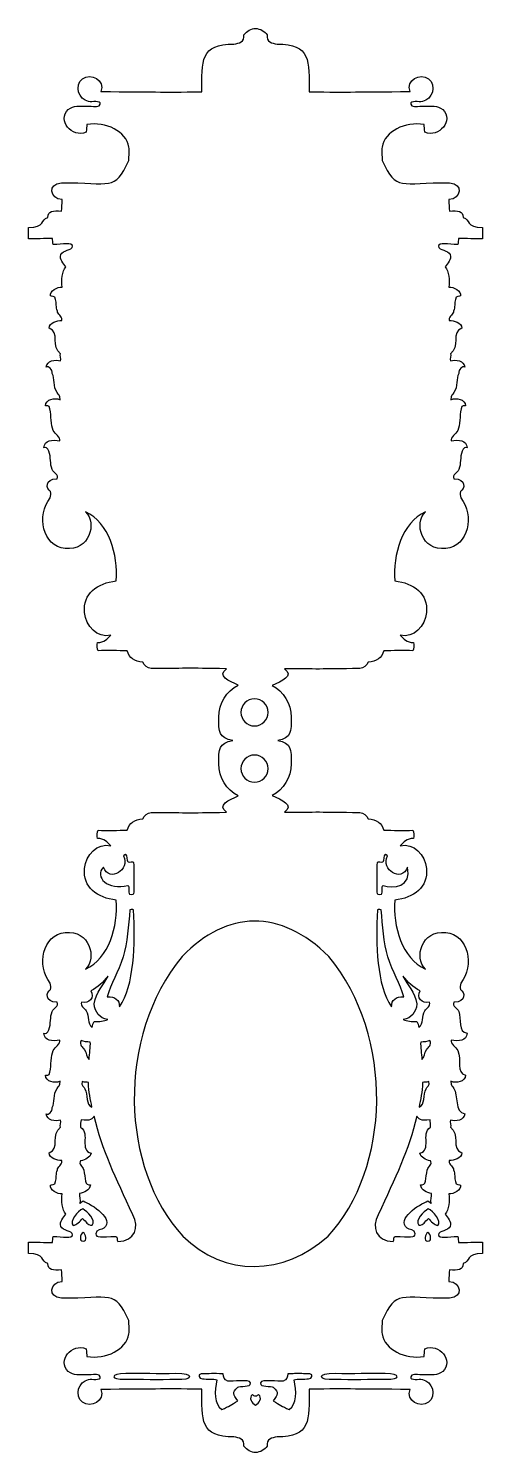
# Model space of a CAD drawing. Header units: centimetres. Extents: x -4.6 to 3.4, y -11.1 to 13.9.
import ezdxf

# ---------------------------------------------------------------- set-up
doc = ezdxf.new("R2010")
doc.units = ezdxf.units.CM
doc.header["$MEASUREMENT"] = 0
doc.layers.add('Layer 1', color=7, linetype='Continuous')

msp = doc.modelspace()

# ---------------------------------------------------------------- linework, layer by layer
at = {"layer": 'Layer 1', "color": 136}
for points, knots in [([(-0.58812, 13.89897), (-0.66215, 13.89893), (-0.73784, 13.8541), (-0.79201, 13.78769), (-0.79201, 13.78769), (-0.78029, 13.65775), (-0.87104, 13.63943), (-0.9679, 13.62472), (-0.9679, 13.62472), (-1.55352, 13.63265), (-1.53694, 13.31928), (-1.53075, 12.78404), (-1.53075, 12.78404), (-2.29565, 12.77882), (-2.34245, 12.78344), (-3.30401, 12.7905), (-3.30401, 12.7905), (-3.22574, 12.98672), (-3.48396, 13.12378), (-3.62564, 13.01449), (-3.62564, 13.01449), (-3.7817, 12.89406), (-3.68807, 12.64886), (-3.5237, 12.61461), (-3.5237, 12.61461), (-3.45664, 12.60064), (-3.30938, 12.64417), (-3.31407, 12.56723), (-3.31407, 12.56723), (-3.31768, 12.50798), (-3.43046, 12.53353), (-3.47632, 12.53349), (-3.47632, 12.53349), (-3.72553, 12.52865), (-3.76551, 12.56044), (-3.8762, 12.47247), (-3.8762, 12.47247), (-4.07694, 12.29244), (-3.8118, 11.9635), (-3.56175, 12.07761), (-3.56175, 12.07761), (-3.55803, 12.14279), (-3.55479, 12.17594), (-3.55098, 12.20827), (-3.55098, 12.20827), (-3.21513, 12.27246), (-2.85764, 12.08667), (-2.81224, 11.81485), (-2.81224, 11.81485), (-2.79993, 11.74106), (-2.81488, 11.66673), (-2.81224, 11.57794), (-2.81224, 11.57794), (-3.06658, 11.02105), (-3.12386, 11.20092), (-3.99824, 11.18452), (-3.99824, 11.18452), (-4.2374, 11.17324), (-4.20614, 10.90043), (-3.9846, 10.89304), (-3.9846, 10.89304), (-3.99062, 10.81348), (-3.98294, 10.7496), (-3.99824, 10.68987), (-3.99824, 10.68987), (-4.13843, 10.69548), (-4.24071, 10.69642), (-4.23587, 10.57428), (-4.23587, 10.57428), (-4.36742, 10.53738), (-4.27721, 10.4101), (-4.57473, 10.39767), (-4.57473, 10.39767), (-4.57557, 10.31331), (-4.57253, 10.26705), (-4.57473, 10.20168), (-4.57473, 10.20168), (-4.46473, 10.20044), (-4.28268, 10.20756), (-4.15116, 10.20671), (-4.15116, 10.20671), (-4.15108, 10.17559), (-4.15391, 10.14618), (-4.14111, 10.09974), (-4.14111, 10.09974), (-3.97375, 10.10555), (-3.80303, 10.13785), (-3.80153, 10.07246), (-3.80153, 10.07246), (-3.80613, 9.99387), (-3.97638, 10.00894), (-4.00542, 9.92313), (-4.00542, 9.92313), (-4.03485, 9.83608), (-3.96378, 9.76986), (-3.91712, 9.70632), (-3.91712, 9.70632), (-3.99114, 9.63552), (-3.99513, 9.47089), (-3.9846, 9.35382), (-3.9846, 9.35382), (-4.0688, 9.36239), (-4.20273, 9.28236), (-4.19064, 9.19947), (-4.19064, 9.19947), (-4.18006, 9.18841), (-4.09691, 9.20518), (-4.10018, 9.13701), (-4.10018, 9.13701), (-4.07365, 9.06965), (-4.10248, 9.00513), (-4.06644, 8.93097), (-4.06644, 8.93097), (-4.07292, 8.86813), (-3.98217, 8.86149), (-3.99106, 8.76728), (-3.99106, 8.76728), (-4.06711, 8.75841), (-4.21103, 8.74199), (-4.21218, 8.63016), (-4.21218, 8.63016), (-4.02179, 8.56861), (-4.18174, 8.29181), (-4.01188, 8.18146), (-4.01188, 8.18146), (-4.0295, 8.15387), (-4.00257, 8.09098), (-4.01116, 8.05439), (-4.01116, 8.05439), (-4.11083, 8.08204), (-4.25008, 8.06493), (-4.26315, 7.94742), (-4.26315, 7.94742), (-4.22797, 7.96827), (-4.15241, 7.9052), (-4.16049, 7.83399), (-4.16049, 7.83399), (-4.10579, 7.7518), (-4.14897, 7.60482), (-4.07362, 7.49872), (-4.07362, 7.49872), (-4.051, 7.45854), (-4.01624, 7.45498), (-4.02049, 7.3738), (-4.02049, 7.3738), (-4.12036, 7.4168), (-4.2725, 7.38291), (-4.27679, 7.26611), (-4.27679, 7.26611), (-4.26263, 7.2592), (-4.20401, 7.29197), (-4.20213, 7.21155), (-4.20213, 7.21155), (-4.1682, 7.08249), (-4.19107, 6.93412), (-4.14111, 6.83249), (-4.14111, 6.83249), (-4.1092, 6.76759), (-4.01385, 6.72209), (-4.02481, 6.65014), (-4.02481, 6.65014), (-4.15445, 6.67497), (-4.29879, 6.66692), (-4.30336, 6.52738), (-4.30336, 6.52738), (-4.28165, 6.53516), (-4.23408, 6.53681), (-4.21577, 6.46636), (-4.21577, 6.46636), (-4.17975, 6.36259), (-4.19941, 6.246), (-4.16121, 6.1476), (-4.16121, 6.1476), (-4.13585, 6.08236), (-4.03812, 6.05725), (-4.07291, 5.98463), (-4.07291, 5.98463), (-4.29896, 5.98594), (-4.26619, 5.79887), (-4.1885, 5.76136), (-4.1885, 5.76136), (-4.17543, 5.71493), (-4.18802, 5.70045), (-4.19496, 5.64577), (-4.19496, 5.64577), (-4.43908, 5.33949), (-4.33163, 4.80068), (-3.93077, 4.7577), (-3.93077, 4.7577), (-3.50559, 4.71212), (-3.36746, 5.19679), (-3.57181, 5.40167), (-3.57181, 5.40167), (-3.16409, 5.21512), (-2.99905, 4.64455), (-3.03624, 4.18839), (-3.03624, 4.18839), (-3.36571, 4.15203), (-3.62151, 3.96074), (-3.59191, 3.63272), (-3.59191, 3.63272), (-3.56579, 3.39416), (-3.37177, 3.178), (-3.13101, 3.23284), (-3.13101, 3.23284), (-3.18401, 3.16613), (-3.24699, 3.10888), (-3.36146, 3.10361), (-3.36146, 3.10361), (-3.36906, 3.06476), (-3.37696, 2.99002), (-3.35428, 2.96146), (-3.35428, 2.96146), (-3.1863, 2.97152), (-3.004, 2.9568), (-2.83953, 2.96146), (-2.83953, 2.96146), (-2.80946, 2.83331), (-2.71344, 2.77118), (-2.56816, 2.75829), (-2.56816, 2.75829), (-2.53361, 2.69672), (-2.49529, 2.65836), (-2.41883, 2.64988), (-2.41883, 2.64988), (-1.84421, 2.64785), (-1.79453, 2.65966), (-1.09714, 2.6427), (-1.09714, 2.6427), (-1.26871, 2.52092), (-1.05213, 2.42464), (-0.8911, 2.35625), (-0.8911, 2.35625), (-1.09472, 2.25001), (-1.23427, 2.03685), (-1.23427, 1.79125), (-1.23427, 1.79125), (-1.23427, 1.53557), (-1.2323, 1.4246), (-0.98443, 1.38275), (-0.98443, 1.38275), (-1.23232, 1.3409), (-1.23427, 1.22995), (-1.23427, 0.97425), (-1.23427, 0.97425), (-1.23427, 0.72864), (-1.09472, 0.51548), (-0.8911, 0.40925), (-0.8911, 0.40925), (-1.05213, 0.34086), (-1.26871, 0.24458), (-1.09714, 0.1228), (-1.09714, 0.1228), (-1.79453, 0.10584), (-1.84421, 0.11765), (-2.41883, 0.11562), (-2.41883, 0.11562), (-2.49529, 0.10714), (-2.53361, 0.06878), (-2.56816, 0.00721), (-2.56816, 0.00721), (-2.71344, -0.00568), (-2.80946, -0.06782), (-2.83953, -0.19596), (-2.83953, -0.19596), (-3.004, -0.1913), (-3.1863, -0.20602), (-3.35428, -0.19596), (-3.35428, -0.19596), (-3.37695, -0.22452), (-3.36906, -0.29926), (-3.36146, -0.33811), (-3.36146, -0.33811), (-3.24698, -0.34337), (-3.18401, -0.40062), (-3.13101, -0.46734), (-3.13101, -0.46734), (-3.37177, -0.4125), (-3.56579, -0.62867), (-3.59191, -0.86722), (-3.59191, -0.86722), (-3.62151, -1.19524), (-3.36571, -1.38653), (-3.03624, -1.42289), (-3.03624, -1.42289), (-2.99905, -1.87905), (-3.16408, -2.44963), (-3.57181, -2.63617), (-3.57181, -2.63617), (-3.36746, -2.43129), (-3.50559, -1.94662), (-3.93077, -1.9922), (-3.93077, -1.9922), (-4.33164, -2.03517), (-4.43908, -2.57398), (-4.19496, -2.88027), (-4.19496, -2.88027), (-4.18802, -2.93495), (-4.17543, -2.94943), (-4.1885, -2.99586), (-4.1885, -2.99586), (-4.2662, -3.03337), (-4.29896, -3.22044), (-4.07291, -3.21913), (-4.07291, -3.21913), (-4.03813, -3.29175), (-4.13585, -3.31685), (-4.16121, -3.3821), (-4.16121, -3.3821), (-4.19941, -3.4805), (-4.17975, -3.59709), (-4.21577, -3.70086), (-4.21577, -3.70086), (-4.23408, -3.77131), (-4.28165, -3.76966), (-4.30336, -3.76188), (-4.30336, -3.76188), (-4.29879, -3.90142), (-4.15445, -3.90948), (-4.02481, -3.88464), (-4.02481, -3.88464), (-4.01385, -3.95659), (-4.1092, -4.00209), (-4.14111, -4.06699), (-4.14111, -4.06699), (-4.19108, -4.16862), (-4.1682, -4.31699), (-4.20213, -4.44605), (-4.20213, -4.44605), (-4.20401, -4.52648), (-4.26263, -4.4937), (-4.27679, -4.50061), (-4.27679, -4.50061), (-4.2725, -4.6174), (-4.12036, -4.6513), (-4.02049, -4.6083), (-4.02049, -4.6083), (-4.01624, -4.68948), (-4.051, -4.69304), (-4.07362, -4.73322), (-4.07362, -4.73322), (-4.14896, -4.83932), (-4.10579, -4.9863), (-4.16049, -5.06849), (-4.16049, -5.06849), (-4.15241, -5.13971), (-4.22797, -5.20277), (-4.26315, -5.18192), (-4.26315, -5.18192), (-4.25008, -5.29943), (-4.11083, -5.31654), (-4.01116, -5.28889), (-4.01116, -5.28889), (-4.00257, -5.32549), (-4.0295, -5.38837), (-4.01188, -5.41596), (-4.01188, -5.41596), (-4.18174, -5.52631), (-4.02179, -5.80311), (-4.21218, -5.86466), (-4.21218, -5.86466), (-4.21103, -5.97649), (-4.06711, -5.99291), (-3.99106, -6.00178), (-3.99106, -6.00178), (-3.98218, -6.09599), (-4.07292, -6.10262), (-4.06644, -6.16547), (-4.06644, -6.16547), (-4.10249, -6.23963), (-4.07365, -6.30415), (-4.10018, -6.37151), (-4.10018, -6.37151), (-4.09691, -6.43968), (-4.18006, -6.42291), (-4.19064, -6.43397), (-4.19064, -6.43397), (-4.20272, -6.51686), (-4.06879, -6.59689), (-3.9846, -6.58832), (-3.9846, -6.58832), (-3.99512, -6.70539), (-3.99114, -6.87001), (-3.91712, -6.94082), (-3.91712, -6.94082), (-3.96378, -7.00436), (-4.03485, -7.07059), (-4.00542, -7.15763), (-4.00542, -7.15763), (-3.97638, -7.24344), (-3.80613, -7.22837), (-3.80153, -7.30696), (-3.80153, -7.30696), (-3.80302, -7.37235), (-3.97375, -7.34005), (-4.14111, -7.33424), (-4.14111, -7.33424), (-4.15391, -7.38068), (-4.15107, -7.41009), (-4.15116, -7.44121), (-4.15116, -7.44121), (-4.28268, -7.44206), (-4.46474, -7.43494), (-4.57473, -7.43618), (-4.57473, -7.43618), (-4.57253, -7.50156), (-4.57557, -7.54781), (-4.57473, -7.63217), (-4.57473, -7.63217), (-4.27721, -7.6446), (-4.36742, -7.77188), (-4.23587, -7.80878), (-4.23587, -7.80878), (-4.24071, -7.93092), (-4.13843, -7.92998), (-3.99824, -7.92437), (-3.99824, -7.92437), (-3.98294, -7.9841), (-3.99062, -8.04798), (-3.9846, -8.12754), (-3.9846, -8.12754), (-4.20614, -8.13492), (-4.2374, -8.40774), (-3.99824, -8.41902), (-3.99824, -8.41902), (-3.12386, -8.43542), (-3.06657, -8.25555), (-2.81224, -8.81244), (-2.81224, -8.81244), (-2.81488, -8.90123), (-2.79993, -8.97556), (-2.81224, -9.04935), (-2.81224, -9.04935), (-2.85764, -9.32117), (-3.21513, -9.50696), (-3.55098, -9.44277), (-3.55098, -9.44277), (-3.55479, -9.41044), (-3.55803, -9.37729), (-3.56175, -9.31211), (-3.56175, -9.31211), (-3.8118, -9.198), (-4.07694, -9.52693), (-3.8762, -9.70697), (-3.8762, -9.70697), (-3.76551, -9.79495), (-3.72553, -9.76316), (-3.47632, -9.76799), (-3.47632, -9.76799), (-3.43047, -9.76804), (-3.31768, -9.74248), (-3.31407, -9.80173), (-3.31407, -9.80173), (-3.30938, -9.87867), (-3.45664, -9.83514), (-3.5237, -9.84911), (-3.5237, -9.84911), (-3.68808, -9.88336), (-3.7817, -10.12856), (-3.62564, -10.24899), (-3.62564, -10.24899), (-3.48396, -10.35827), (-3.22574, -10.22122), (-3.30401, -10.025), (-3.30401, -10.025), (-2.34245, -10.01794), (-2.29565, -10.01332), (-1.53075, -10.01854), (-1.53075, -10.01854), (-1.53694, -10.55379), (-1.55352, -10.86716), (-0.9679, -10.85922), (-0.9679, -10.85922), (-0.87104, -10.87392), (-0.78029, -10.89225), (-0.79201, -11.02219), (-0.79201, -11.02219), (-0.73784, -11.0886), (-0.66215, -11.13343), (-0.58812, -11.13347), (-0.58812, -11.13347), (-0.5082, -11.13349), (-0.41725, -11.07714), (-0.38423, -11.02219), (-0.38423, -11.02219), (-0.39595, -10.89225), (-0.3052, -10.87393), (-0.20834, -10.85922), (-0.20834, -10.85922), (0.37728, -10.86715), (0.3607, -10.55378), (0.35451, -10.01854), (0.35451, -10.01854), (1.11941, -10.01332), (1.16621, -10.01794), (2.12777, -10.025), (2.12777, -10.025), (2.0495, -10.22122), (2.30772, -10.35828), (2.4494, -10.24899), (2.4494, -10.24899), (2.60546, -10.12856), (2.51183, -9.88336), (2.34746, -9.84911), (2.34746, -9.84911), (2.2804, -9.83514), (2.13314, -9.87867), (2.13783, -9.80173), (2.13783, -9.80173), (2.14144, -9.74248), (2.25422, -9.76803), (2.30008, -9.76799), (2.30008, -9.76799), (2.54929, -9.76315), (2.58927, -9.79494), (2.69996, -9.70697), (2.69996, -9.70697), (2.9007, -9.52694), (2.63556, -9.198), (2.38551, -9.31211), (2.38551, -9.31211), (2.38179, -9.37729), (2.37855, -9.41044), (2.37474, -9.44277), (2.37474, -9.44277), (2.03889, -9.50696), (1.6814, -9.32117), (1.636, -9.04935), (1.636, -9.04935), (1.62369, -8.97556), (1.63864, -8.90123), (1.636, -8.81244), (1.636, -8.81244), (1.89034, -8.25555), (1.94762, -8.43542), (2.822, -8.41902), (2.822, -8.41902), (3.06116, -8.40774), (3.0299, -8.13493), (2.80836, -8.12754), (2.80836, -8.12754), (2.81438, -8.04798), (2.8067, -7.9841), (2.822, -7.92437), (2.822, -7.92437), (2.96219, -7.92998), (3.06447, -7.93092), (3.05963, -7.80878), (3.05963, -7.80878), (3.19118, -7.77188), (3.10097, -7.6446), (3.39849, -7.63217), (3.39849, -7.63217), (3.39934, -7.54781), (3.39629, -7.50155), (3.39849, -7.43618), (3.39849, -7.43618), (3.28849, -7.43494), (3.10644, -7.44206), (2.97492, -7.44121), (2.97492, -7.44121), (2.97484, -7.41009), (2.97767, -7.38068), (2.96487, -7.33424), (2.96487, -7.33424), (2.79751, -7.34005), (2.62679, -7.37235), (2.62529, -7.30696), (2.62529, -7.30696), (2.62989, -7.22837), (2.80014, -7.24344), (2.82918, -7.15763), (2.82918, -7.15763), (2.85861, -7.07058), (2.78753, -7.00436), (2.74088, -6.94082), (2.74088, -6.94082), (2.8149, -6.87002), (2.81889, -6.70539), (2.80836, -6.58832), (2.80836, -6.58832), (2.89256, -6.59689), (3.0272, -6.51686), (3.01512, -6.43397), (3.01512, -6.43397), (3.00454, -6.42291), (2.92067, -6.43968), (2.92394, -6.37151), (2.92394, -6.37151), (2.89741, -6.30415), (2.92696, -6.23963), (2.89092, -6.16547), (2.89092, -6.16547), (2.8974, -6.10263), (2.80594, -6.09599), (2.81482, -6.00178), (2.81482, -6.00178), (2.89087, -5.99291), (3.03479, -5.97649), (3.03594, -5.86466), (3.03594, -5.86466), (2.84555, -5.80311), (3.0055, -5.52631), (2.83564, -5.41596), (2.83564, -5.41596), (2.85326, -5.38837), (2.82633, -5.32548), (2.83492, -5.28889), (2.83492, -5.28889), (2.93459, -5.31654), (3.07456, -5.29943), (3.08763, -5.18192), (3.08763, -5.18192), (2.90454, -5.14814), (2.97077, -4.84317), (2.8981, -4.73322), (2.8981, -4.73322), (2.87548, -4.69304), (2.84, -4.68948), (2.84426, -4.6083), (2.84426, -4.6083), (2.94413, -4.6513), (3.09627, -4.61741), (3.10056, -4.50061), (3.10056, -4.50061), (2.92981, -4.455), (3.0391, -4.22896), (2.96487, -4.06699), (2.96487, -4.06699), (2.93296, -4.00209), (2.83761, -3.95659), (2.84857, -3.88464), (2.84857, -3.88464), (2.97821, -3.90947), (3.12255, -3.90142), (3.12712, -3.76188), (3.12712, -3.76188), (2.96652, -3.74412), (3.03104, -3.50836), (2.98497, -3.3821), (2.98497, -3.3821), (2.95961, -3.31686), (2.86188, -3.29175), (2.89667, -3.21913), (2.89667, -3.21913), (3.12272, -3.22044), (3.08995, -3.03337), (3.01226, -2.99586), (3.01226, -2.99586), (2.99919, -2.94943), (3.01178, -2.93495), (3.01872, -2.88027), (3.01872, -2.88027), (3.26284, -2.57399), (3.15539, -2.03518), (2.75453, -1.9922), (2.75453, -1.9922), (2.32935, -1.94662), (2.19122, -2.43129), (2.39557, -2.63617), (2.39557, -2.63617), (1.98785, -2.44962), (1.82281, -1.87905), (1.86, -1.42289), (1.86, -1.42289), (2.18947, -1.38653), (2.44527, -1.19524), (2.41567, -0.86722), (2.41567, -0.86722), (2.38955, -0.62866), (2.19553, -0.4125), (1.95477, -0.46734), (1.95477, -0.46734), (2.00777, -0.40063), (2.07075, -0.34338), (2.18522, -0.33811), (2.18522, -0.33811), (2.19282, -0.29926), (2.20072, -0.22452), (2.17804, -0.19596), (2.17804, -0.19596), (2.01006, -0.20602), (1.82776, -0.1913), (1.66329, -0.19596), (1.66329, -0.19596), (1.63322, -0.06781), (1.5372, -0.00568), (1.39192, 0.00721), (1.39192, 0.00721), (1.35737, 0.06878), (1.31905, 0.10714), (1.24259, 0.11562), (1.24259, 0.11562), (0.5423, 0.13088), (0.49262, 0.12568), (-0.0791, 0.1228), (-0.0791, 0.1228), (0.09612, 0.24717), (-0.13262, 0.34494), (-0.29448, 0.41356), (-0.29448, 0.41356), (-0.09551, 0.52124), (0.03935, 0.73208), (0.03935, 0.97426), (0.03935, 0.97426), (0.03935, 1.22858), (0.04223, 1.34055), (-0.19541, 1.38276), (-0.19541, 1.38276), (0.04221, 1.42497), (0.03935, 1.53694), (0.03935, 1.79126), (0.03935, 1.79126), (0.03935, 2.03343), (-0.09551, 2.24427), (-0.29448, 2.35196), (-0.29448, 2.35196), (-0.13262, 2.42058), (0.09612, 2.51835), (-0.0791, 2.64272), (-0.0791, 2.64272), (0.49262, 2.63984), (0.5423, 2.63464), (1.24259, 2.6499), (1.24259, 2.6499), (1.31905, 2.65838), (1.35737, 2.69674), (1.39192, 2.75831), (1.39192, 2.75831), (1.5372, 2.7712), (1.63322, 2.83334), (1.66329, 2.96148), (1.66329, 2.96148), (1.82776, 2.95682), (2.01006, 2.97154), (2.17804, 2.96148), (2.17804, 2.96148), (2.20071, 2.99004), (2.19282, 3.06478), (2.18522, 3.10363), (2.18522, 3.10363), (2.07074, 3.10889), (2.00777, 3.16614), (1.95477, 3.23286), (1.95477, 3.23286), (2.19553, 3.17802), (2.38955, 3.39419), (2.41567, 3.63274), (2.41567, 3.63274), (2.44527, 3.96076), (2.18947, 4.15205), (1.86, 4.18841), (1.86, 4.18841), (1.82281, 4.64457), (1.98784, 5.21515), (2.39557, 5.40169), (2.39557, 5.40169), (2.19122, 5.19681), (2.32935, 4.71214), (2.75453, 4.75772), (2.75453, 4.75772), (3.1554, 4.80069), (3.26284, 5.3395), (3.01872, 5.64579), (3.01872, 5.64579), (3.01178, 5.70047), (2.99919, 5.71495), (3.01226, 5.76138), (3.01226, 5.76138), (3.08996, 5.79889), (3.12272, 5.98596), (2.89667, 5.98465), (2.89667, 5.98465), (2.86189, 6.05727), (2.95961, 6.08237), (2.98497, 6.14762), (2.98497, 6.14762), (3.02317, 6.24602), (3.00351, 6.36261), (3.03953, 6.46638), (3.03953, 6.46638), (3.05784, 6.53683), (3.10541, 6.53518), (3.12712, 6.5274), (3.12712, 6.5274), (3.12255, 6.66694), (2.97821, 6.675), (2.84857, 6.65016), (2.84857, 6.65016), (2.83761, 6.72211), (2.93296, 6.76761), (2.96487, 6.83251), (2.96487, 6.83251), (3.01484, 6.93414), (2.99196, 7.08251), (3.02589, 7.21157), (3.02589, 7.21157), (3.02777, 7.292), (3.08639, 7.25922), (3.10055, 7.26613), (3.10055, 7.26613), (3.09626, 7.38292), (2.94412, 7.41682), (2.84425, 7.37382), (2.84425, 7.37382), (2.84, 7.455), (2.87547, 7.45856), (2.89809, 7.49874), (2.89809, 7.49874), (2.97343, 7.60484), (2.92954, 7.75182), (2.98424, 7.83401), (2.98424, 7.83401), (2.97616, 7.90523), (3.05244, 7.96829), (3.08762, 7.94744), (3.08762, 7.94744), (3.07455, 8.06495), (2.93459, 8.08206), (2.83491, 8.05441), (2.83491, 8.05441), (2.82632, 8.09101), (2.85325, 8.15389), (2.83563, 8.18148), (2.83563, 8.18148), (3.00549, 8.29183), (2.84554, 8.56863), (3.03593, 8.63018), (3.03593, 8.63018), (3.03478, 8.74201), (2.89086, 8.75843), (2.81481, 8.7673), (2.81481, 8.7673), (2.80593, 8.8615), (2.89739, 8.86814), (2.89091, 8.93099), (2.89091, 8.93099), (2.92696, 9.00515), (2.8974, 9.06968), (2.92393, 9.13703), (2.92393, 9.13703), (2.92066, 9.2052), (3.00453, 9.18843), (3.01511, 9.19949), (3.01511, 9.19949), (3.02719, 9.28238), (2.89255, 9.36241), (2.80835, 9.35384), (2.80835, 9.35384), (2.81887, 9.47091), (2.81489, 9.63553), (2.74087, 9.70634), (2.74087, 9.70634), (2.78753, 9.76988), (2.8586, 9.83611), (2.82917, 9.92315), (2.82917, 9.92315), (2.80013, 10.00896), (2.62988, 9.99389), (2.62528, 10.07248), (2.62528, 10.07248), (2.62677, 10.13787), (2.7975, 10.10557), (2.96486, 10.09976), (2.96486, 10.09976), (2.97766, 10.1462), (2.97482, 10.17561), (2.97491, 10.20673), (2.97491, 10.20673), (3.10643, 10.20758), (3.28849, 10.20046), (3.39848, 10.2017), (3.39848, 10.2017), (3.39628, 10.26708), (3.39933, 10.31333), (3.39848, 10.39769), (3.39848, 10.39769), (3.10096, 10.41012), (3.19117, 10.5374), (3.05962, 10.5743), (3.05962, 10.5743), (3.06446, 10.69644), (2.96218, 10.6955), (2.82199, 10.68989), (2.82199, 10.68989), (2.80669, 10.74962), (2.81437, 10.8135), (2.80835, 10.89306), (2.80835, 10.89306), (3.02989, 10.90044), (3.06115, 11.17326), (2.82199, 11.18454), (2.82199, 11.18454), (1.94761, 11.20094), (1.89032, 11.02107), (1.63599, 11.57796), (1.63599, 11.57796), (1.63863, 11.66675), (1.62368, 11.74108), (1.63599, 11.81487), (1.63599, 11.81487), (1.68139, 12.08669), (2.03888, 12.27248), (2.37473, 12.20829), (2.37473, 12.20829), (2.37854, 12.17596), (2.38178, 12.14281), (2.3855, 12.07763), (2.3855, 12.07763), (2.63555, 11.96352), (2.90069, 12.29245), (2.69995, 12.47249), (2.69995, 12.47249), (2.58926, 12.56047), (2.54928, 12.52868), (2.30007, 12.53351), (2.30007, 12.53351), (2.25422, 12.53355), (2.14143, 12.508), (2.13782, 12.56725), (2.13782, 12.56725), (2.13313, 12.64419), (2.28039, 12.60066), (2.34745, 12.61463), (2.34745, 12.61463), (2.51183, 12.64888), (2.60545, 12.89408), (2.44939, 13.01451), (2.44939, 13.01451), (2.30771, 13.12379), (2.04949, 12.98674), (2.12776, 12.79052), (2.12776, 12.79052), (1.1662, 12.78346), (1.1194, 12.77884), (0.3545, 12.78406), (0.3545, 12.78406), (0.36069, 13.31931), (0.37727, 13.63268), (-0.20835, 13.62474), (-0.20835, 13.62474), (-0.30521, 13.63944), (-0.39596, 13.65777), (-0.38424, 13.78771), (-0.38424, 13.78771), (-0.41725, 13.84266), (-0.50821, 13.899), (-0.58813, 13.89899), (-0.58813, 13.89899), (-0.58813, 13.89899), (-0.58812, 13.89897), (-0.58812, 13.89897)], [0, 0, 0, 0, 0.0041841, 0.0041841, 0.0041841, 0.0041841, 0.0083682, 0.0083682, 0.0083682, 0.0083682, 0.0125523, 0.0125523, 0.0125523, 0.0125523, 0.0167364, 0.0167364, 0.0167364, 0.0167364, 0.0209205, 0.0209205, 0.0209205, 0.0209205, 0.0251046, 0.0251046, 0.0251046, 0.0251046, 0.0292887, 0.0292887, 0.0292887, 0.0292887, 0.0334728, 0.0334728, 0.0334728, 0.0334728, 0.0376569, 0.0376569, 0.0376569, 0.0376569, 0.041841, 0.041841, 0.041841, 0.041841, 0.0460251, 0.0460251, 0.0460251, 0.0460251, 0.05020921, 0.05020921, 0.05020921, 0.05020921, 0.05439331, 0.05439331, 0.05439331, 0.05439331, 0.05857741, 0.05857741, 0.05857741, 0.05857741, 0.06276151, 0.06276151, 0.06276151, 0.06276151, 0.06694561, 0.06694561, 0.06694561, 0.06694561, 0.07112971, 0.07112971, 0.07112971, 0.07112971, 0.07531381, 0.07531381, 0.07531381, 0.07531381, 0.07949791, 0.07949791, 0.07949791, 0.07949791, 0.08368201, 0.08368201, 0.08368201, 0.08368201, 0.08786611, 0.08786611, 0.08786611, 0.08786611, 0.09205021, 0.09205021, 0.09205021, 0.09205021, 0.09623431, 0.09623431, 0.09623431, 0.09623431, 0.10041841, 0.10041841, 0.10041841, 0.10041841, 0.10460251, 0.10460251, 0.10460251, 0.10460251, 0.10878661, 0.10878661, 0.10878661, 0.10878661, 0.11297071, 0.11297071, 0.11297071, 0.11297071, 0.11715481, 0.11715481, 0.11715481, 0.11715481, 0.12133891, 0.12133891, 0.12133891, 0.12133891, 0.12552301, 0.12552301, 0.12552301, 0.12552301, 0.12970711, 0.12970711, 0.12970711, 0.12970711, 0.13389121, 0.13389121, 0.13389121, 0.13389121, 0.13807531, 0.13807531, 0.13807531, 0.13807531, 0.14225941, 0.14225941, 0.14225941, 0.14225941, 0.14644351, 0.14644351, 0.14644351, 0.14644351, 0.15062762, 0.15062762, 0.15062762, 0.15062762, 0.15481172, 0.15481172, 0.15481172, 0.15481172, 0.15899582, 0.15899582, 0.15899582, 0.15899582, 0.16317992, 0.16317992, 0.16317992, 0.16317992, 0.16736402, 0.16736402, 0.16736402, 0.16736402, 0.17154812, 0.17154812, 0.17154812, 0.17154812, 0.17573222, 0.17573222, 0.17573222, 0.17573222, 0.17991632, 0.17991632, 0.17991632, 0.17991632, 0.18410042, 0.18410042, 0.18410042, 0.18410042, 0.18828452, 0.18828452, 0.18828452, 0.18828452, 0.19246862, 0.19246862, 0.19246862, 0.19246862, 0.19665272, 0.19665272, 0.19665272, 0.19665272, 0.20083682, 0.20083682, 0.20083682, 0.20083682, 0.20502092, 0.20502092, 0.20502092, 0.20502092, 0.20920502, 0.20920502, 0.20920502, 0.20920502, 0.21338912, 0.21338912, 0.21338912, 0.21338912, 0.21757322, 0.21757322, 0.21757322, 0.21757322, 0.22175732, 0.22175732, 0.22175732, 0.22175732, 0.22594142, 0.22594142, 0.22594142, 0.22594142, 0.23012552, 0.23012552, 0.23012552, 0.23012552, 0.23430962, 0.23430962, 0.23430962, 0.23430962, 0.23849372, 0.23849372, 0.23849372, 0.23849372, 0.24267782, 0.24267782, 0.24267782, 0.24267782, 0.24686192, 0.24686192, 0.24686192, 0.24686192, 0.25104603, 0.25104603, 0.25104603, 0.25104603, 0.25523013, 0.25523013, 0.25523013, 0.25523013, 0.25941423, 0.25941423, 0.25941423, 0.25941423, 0.26359833, 0.26359833, 0.26359833, 0.26359833, 0.26778243, 0.26778243, 0.26778243, 0.26778243, 0.27196653, 0.27196653, 0.27196653, 0.27196653, 0.27615063, 0.27615063, 0.27615063, 0.27615063, 0.28033473, 0.28033473, 0.28033473, 0.28033473, 0.28451883, 0.28451883, 0.28451883, 0.28451883, 0.28870293, 0.28870293, 0.28870293, 0.28870293, 0.29288703, 0.29288703, 0.29288703, 0.29288703, 0.29707113, 0.29707113, 0.29707113, 0.29707113, 0.30125523, 0.30125523, 0.30125523, 0.30125523, 0.30543933, 0.30543933, 0.30543933, 0.30543933, 0.30962343, 0.30962343, 0.30962343, 0.30962343, 0.31380753, 0.31380753, 0.31380753, 0.31380753, 0.31799163, 0.31799163, 0.31799163, 0.31799163, 0.32217573, 0.32217573, 0.32217573, 0.32217573, 0.32635983, 0.32635983, 0.32635983, 0.32635983, 0.33054393, 0.33054393, 0.33054393, 0.33054393, 0.33472803, 0.33472803, 0.33472803, 0.33472803, 0.33891213, 0.33891213, 0.33891213, 0.33891213, 0.34309623, 0.34309623, 0.34309623, 0.34309623, 0.34728033, 0.34728033, 0.34728033, 0.34728033, 0.35146444, 0.35146444, 0.35146444, 0.35146444, 0.35564854, 0.35564854, 0.35564854, 0.35564854, 0.35983264, 0.35983264, 0.35983264, 0.35983264, 0.36401674, 0.36401674, 0.36401674, 0.36401674, 0.36820084, 0.36820084, 0.36820084, 0.36820084, 0.37238494, 0.37238494, 0.37238494, 0.37238494, 0.37656904, 0.37656904, 0.37656904, 0.37656904, 0.38075314, 0.38075314, 0.38075314, 0.38075314, 0.38493724, 0.38493724, 0.38493724, 0.38493724, 0.38912134, 0.38912134, 0.38912134, 0.38912134, 0.39330544, 0.39330544, 0.39330544, 0.39330544, 0.39748954, 0.39748954, 0.39748954, 0.39748954, 0.40167364, 0.40167364, 0.40167364, 0.40167364, 0.40585774, 0.40585774, 0.40585774, 0.40585774, 0.41004184, 0.41004184, 0.41004184, 0.41004184, 0.41422594, 0.41422594, 0.41422594, 0.41422594, 0.41841004, 0.41841004, 0.41841004, 0.41841004, 0.42259414, 0.42259414, 0.42259414, 0.42259414, 0.42677824, 0.42677824, 0.42677824, 0.42677824, 0.43096234, 0.43096234, 0.43096234, 0.43096234, 0.43514644, 0.43514644, 0.43514644, 0.43514644, 0.43933054, 0.43933054, 0.43933054, 0.43933054, 0.44351464, 0.44351464, 0.44351464, 0.44351464, 0.44769874, 0.44769874, 0.44769874, 0.44769874, 0.45188285, 0.45188285, 0.45188285, 0.45188285, 0.45606695, 0.45606695, 0.45606695, 0.45606695, 0.46025105, 0.46025105, 0.46025105, 0.46025105, 0.46443515, 0.46443515, 0.46443515, 0.46443515, 0.46861925, 0.46861925, 0.46861925, 0.46861925, 0.47280335, 0.47280335, 0.47280335, 0.47280335, 0.47698745, 0.47698745, 0.47698745, 0.47698745, 0.48117155, 0.48117155, 0.48117155, 0.48117155, 0.48535565, 0.48535565, 0.48535565, 0.48535565, 0.48953975, 0.48953975, 0.48953975, 0.48953975, 0.49372385, 0.49372385, 0.49372385, 0.49372385, 0.49790795, 0.49790795, 0.49790795, 0.49790795, 0.50209205, 0.50209205, 0.50209205, 0.50209205, 0.50627615, 0.50627615, 0.50627615, 0.50627615, 0.51046025, 0.51046025, 0.51046025, 0.51046025, 0.51464435, 0.51464435, 0.51464435, 0.51464435, 0.51882845, 0.51882845, 0.51882845, 0.51882845, 0.52301255, 0.52301255, 0.52301255, 0.52301255, 0.52719665, 0.52719665, 0.52719665, 0.52719665, 0.53138075, 0.53138075, 0.53138075, 0.53138075, 0.53556485, 0.53556485, 0.53556485, 0.53556485, 0.53974895, 0.53974895, 0.53974895, 0.53974895, 0.54393305, 0.54393305, 0.54393305, 0.54393305, 0.54811715, 0.54811715, 0.54811715, 0.54811715, 0.55230126, 0.55230126, 0.55230126, 0.55230126, 0.55648536, 0.55648536, 0.55648536, 0.55648536, 0.56066946, 0.56066946, 0.56066946, 0.56066946, 0.56485356, 0.56485356, 0.56485356, 0.56485356, 0.56903766, 0.56903766, 0.56903766, 0.56903766, 0.57322176, 0.57322176, 0.57322176, 0.57322176, 0.57740586, 0.57740586, 0.57740586, 0.57740586, 0.58158996, 0.58158996, 0.58158996, 0.58158996, 0.58577406, 0.58577406, 0.58577406, 0.58577406, 0.58995816, 0.58995816, 0.58995816, 0.58995816, 0.59414226, 0.59414226, 0.59414226, 0.59414226, 0.59832636, 0.59832636, 0.59832636, 0.59832636, 0.60251046, 0.60251046, 0.60251046, 0.60251046, 0.60669456, 0.60669456, 0.60669456, 0.60669456, 0.61087866, 0.61087866, 0.61087866, 0.61087866, 0.61506276, 0.61506276, 0.61506276, 0.61506276, 0.61924686, 0.61924686, 0.61924686, 0.61924686, 0.62343096, 0.62343096, 0.62343096, 0.62343096, 0.62761506, 0.62761506, 0.62761506, 0.62761506, 0.63179916, 0.63179916, 0.63179916, 0.63179916, 0.63598326, 0.63598326, 0.63598326, 0.63598326, 0.64016736, 0.64016736, 0.64016736, 0.64016736, 0.64435146, 0.64435146, 0.64435146, 0.64435146, 0.64853556, 0.64853556, 0.64853556, 0.64853556, 0.65271967, 0.65271967, 0.65271967, 0.65271967, 0.65690377, 0.65690377, 0.65690377, 0.65690377, 0.66108787, 0.66108787, 0.66108787, 0.66108787, 0.66527197, 0.66527197, 0.66527197, 0.66527197, 0.66945607, 0.66945607, 0.66945607, 0.66945607, 0.67364017, 0.67364017, 0.67364017, 0.67364017, 0.67782427, 0.67782427, 0.67782427, 0.67782427, 0.68200837, 0.68200837, 0.68200837, 0.68200837, 0.68619247, 0.68619247, 0.68619247, 0.68619247, 0.69037657, 0.69037657, 0.69037657, 0.69037657, 0.69456067, 0.69456067, 0.69456067, 0.69456067, 0.69874477, 0.69874477, 0.69874477, 0.69874477, 0.70292887, 0.70292887, 0.70292887, 0.70292887, 0.70711297, 0.70711297, 0.70711297, 0.70711297, 0.71129707, 0.71129707, 0.71129707, 0.71129707, 0.71548117, 0.71548117, 0.71548117, 0.71548117, 0.71966527, 0.71966527, 0.71966527, 0.71966527, 0.72384937, 0.72384937, 0.72384937, 0.72384937, 0.72803347, 0.72803347, 0.72803347, 0.72803347, 0.73221757, 0.73221757, 0.73221757, 0.73221757, 0.73640167, 0.73640167, 0.73640167, 0.73640167, 0.74058577, 0.74058577, 0.74058577, 0.74058577, 0.74476987, 0.74476987, 0.74476987, 0.74476987, 0.74895397, 0.74895397, 0.74895397, 0.74895397, 0.75313808, 0.75313808, 0.75313808, 0.75313808, 0.75732218, 0.75732218, 0.75732218, 0.75732218, 0.76150628, 0.76150628, 0.76150628, 0.76150628, 0.76569038, 0.76569038, 0.76569038, 0.76569038, 0.76987448, 0.76987448, 0.76987448, 0.76987448, 0.77405858, 0.77405858, 0.77405858, 0.77405858, 0.77824268, 0.77824268, 0.77824268, 0.77824268, 0.78242678, 0.78242678, 0.78242678, 0.78242678, 0.78661088, 0.78661088, 0.78661088, 0.78661088, 0.79079498, 0.79079498, 0.79079498, 0.79079498, 0.79497908, 0.79497908, 0.79497908, 0.79497908, 0.79916318, 0.79916318, 0.79916318, 0.79916318, 0.80334728, 0.80334728, 0.80334728, 0.80334728, 0.80753138, 0.80753138, 0.80753138, 0.80753138, 0.81171548, 0.81171548, 0.81171548, 0.81171548, 0.81589958, 0.81589958, 0.81589958, 0.81589958, 0.82008368, 0.82008368, 0.82008368, 0.82008368, 0.82426778, 0.82426778, 0.82426778, 0.82426778, 0.82845188, 0.82845188, 0.82845188, 0.82845188, 0.83263598, 0.83263598, 0.83263598, 0.83263598, 0.83682008, 0.83682008, 0.83682008, 0.83682008, 0.84100418, 0.84100418, 0.84100418, 0.84100418, 0.84518828, 0.84518828, 0.84518828, 0.84518828, 0.84937238, 0.84937238, 0.84937238, 0.84937238, 0.85355649, 0.85355649, 0.85355649, 0.85355649, 0.85774059, 0.85774059, 0.85774059, 0.85774059, 0.86192469, 0.86192469, 0.86192469, 0.86192469, 0.86610879, 0.86610879, 0.86610879, 0.86610879, 0.87029289, 0.87029289, 0.87029289, 0.87029289, 0.87447699, 0.87447699, 0.87447699, 0.87447699, 0.87866109, 0.87866109, 0.87866109, 0.87866109, 0.88284519, 0.88284519, 0.88284519, 0.88284519, 0.88702929, 0.88702929, 0.88702929, 0.88702929, 0.89121339, 0.89121339, 0.89121339, 0.89121339, 0.89539749, 0.89539749, 0.89539749, 0.89539749, 0.89958159, 0.89958159, 0.89958159, 0.89958159, 0.90376569, 0.90376569, 0.90376569, 0.90376569, 0.90794979, 0.90794979, 0.90794979, 0.90794979, 0.91213389, 0.91213389, 0.91213389, 0.91213389, 0.91631799, 0.91631799, 0.91631799, 0.91631799, 0.92050209, 0.92050209, 0.92050209, 0.92050209, 0.92468619, 0.92468619, 0.92468619, 0.92468619, 0.92887029, 0.92887029, 0.92887029, 0.92887029, 0.93305439, 0.93305439, 0.93305439, 0.93305439, 0.93723849, 0.93723849, 0.93723849, 0.93723849, 0.94142259, 0.94142259, 0.94142259, 0.94142259, 0.94560669, 0.94560669, 0.94560669, 0.94560669, 0.94979079, 0.94979079, 0.94979079, 0.94979079, 0.9539749, 0.9539749, 0.9539749, 0.9539749, 0.958159, 0.958159, 0.958159, 0.958159, 0.9623431, 0.9623431, 0.9623431, 0.9623431, 0.9665272, 0.9665272, 0.9665272, 0.9665272, 0.9707113, 0.9707113, 0.9707113, 0.9707113, 0.9748954, 0.9748954, 0.9748954, 0.9748954, 0.9790795, 0.9790795, 0.9790795, 0.9790795, 0.9832636, 0.9832636, 0.9832636, 0.9832636, 0.9874477, 0.9874477, 0.9874477, 0.9874477, 0.9916318, 0.9916318, 0.9916318, 0.9916318, 1, 1, 1, 1]), ([(-0.60463, 2.11575), (-0.47276, 2.11575), (-0.36628, 2.00927), (-0.36628, 1.8774), (-0.36628, 1.8774), (-0.36628, 1.74553), (-0.47276, 1.63833), (-0.60463, 1.63833), (-0.60463, 1.63833), (-0.7365, 1.63833), (-0.8437, 1.74553), (-0.8437, 1.8774), (-0.8437, 1.8774), (-0.8437, 2.00927), (-0.7365, 2.11575), (-0.60463, 2.11575)], [0, 0, 0, 0, 0.2, 0.2, 0.2, 0.2, 0.4, 0.4, 0.4, 0.4, 0.6, 0.6, 0.6, 0.6, 1, 1, 1, 1]), ([(-0.60463, 1.12717), (-0.47276, 1.12717), (-0.36628, 1.01997), (-0.36628, 0.8881), (-0.36628, 0.8881), (-0.36628, 0.75623), (-0.47276, 0.64975), (-0.60463, 0.64975), (-0.60463, 0.64975), (-0.7365, 0.64975), (-0.8437, 0.75623), (-0.8437, 0.8881), (-0.8437, 0.8881), (-0.8437, 1.01997), (-0.7365, 1.12717), (-0.60463, 1.12717)], [0, 0, 0, 0, 0.2, 0.2, 0.2, 0.2, 0.4, 0.4, 0.4, 0.4, 0.6, 0.6, 0.6, 0.6, 1, 1, 1, 1]), ([(-2.87039, -0.62312), (-2.86739, -0.62293), (-2.86493, -0.62362), (-2.86249, -0.62456), (-2.86249, -0.62456), (-2.83323, -0.63582), (-2.84311, -0.7233), (-2.82588, -0.75881), (-2.82588, -0.75881), (-2.79284, -0.76193), (-2.74622, -0.7514), (-2.72394, -0.76527), (-2.72394, -0.76527), (-2.71801, -0.83683), (-2.72158, -1.16066), (-2.72179, -1.28145), (-2.72179, -1.28145), (-2.72198, -1.32124), (-2.7416, -1.32616), (-2.79861, -1.32094), (-2.79861, -1.32094), (-2.82916, -1.28823), (-2.79298, -1.18904), (-2.83235, -1.16515), (-2.83235, -1.16515), (-3.17148, -1.26162), (-3.43255, -1.01078), (-3.25951, -0.84639), (-3.25951, -0.84639), (-3.15657, -1.11961), (-2.77887, -0.8903), (-2.90701, -0.64322), (-2.90701, -0.64322), (-2.89132, -0.62981), (-2.87938, -0.62365), (-2.8704, -0.62312), (-2.8704, -0.62312), (-2.8704, -0.62312), (-2.87039, -0.62312), (-2.87039, -0.62312)], [0, 0, 0, 0, 0.09090909, 0.09090909, 0.09090909, 0.09090909, 0.18181818, 0.18181818, 0.18181818, 0.18181818, 0.27272727, 0.27272727, 0.27272727, 0.27272727, 0.36363636, 0.36363636, 0.36363636, 0.36363636, 0.45454545, 0.45454545, 0.45454545, 0.45454545, 0.54545455, 0.54545455, 0.54545455, 0.54545455, 0.63636364, 0.63636364, 0.63636364, 0.63636364, 0.72727273, 0.72727273, 0.72727273, 0.72727273, 0.81818182, 0.81818182, 0.81818182, 0.81818182, 1, 1, 1, 1]), ([(1.69414, -0.62312), (1.70313, -0.62365), (1.71507, -0.62981), (1.73075, -0.64322), (1.73075, -0.64322), (1.6026, -0.8903), (1.9803, -1.11961), (2.08325, -0.84639), (2.08325, -0.84639), (2.16692, -1.19363), (1.82387, -1.22447), (1.65609, -1.16515), (1.65609, -1.16515), (1.61671, -1.18904), (1.6529, -1.28822), (1.62235, -1.32094), (1.62235, -1.32094), (1.56534, -1.32616), (1.54572, -1.32124), (1.54553, -1.28145), (1.54553, -1.28145), (1.54532, -1.16066), (1.54176, -0.83683), (1.54768, -0.76527), (1.54768, -0.76527), (1.56996, -0.75139), (1.61659, -0.76193), (1.64962, -0.75881), (1.64962, -0.75881), (1.66685, -0.7233), (1.65697, -0.63581), (1.68623, -0.62456), (1.68623, -0.62456), (1.68867, -0.62362), (1.69113, -0.62295), (1.69413, -0.62312), (1.69413, -0.62312), (1.69413, -0.62312), (1.69414, -0.62312), (1.69414, -0.62312)], [0, 0, 0, 0, 0.09090909, 0.09090909, 0.09090909, 0.09090909, 0.18181818, 0.18181818, 0.18181818, 0.18181818, 0.27272727, 0.27272727, 0.27272727, 0.27272727, 0.36363636, 0.36363636, 0.36363636, 0.36363636, 0.45454545, 0.45454545, 0.45454545, 0.45454545, 0.54545455, 0.54545455, 0.54545455, 0.54545455, 0.63636364, 0.63636364, 0.63636364, 0.63636364, 0.72727273, 0.72727273, 0.72727273, 0.72727273, 0.81818182, 0.81818182, 0.81818182, 0.81818182, 1, 1, 1, 1]), ([(-2.75696, -1.58513), (-2.7469, -1.58545), (-2.7391, -1.58773), (-2.73327, -1.59159), (-2.73327, -1.59159), (-2.69447, -2.2158), (-2.72023, -2.91), (-2.97521, -3.30096), (-2.97521, -3.30096), (-2.98068, -3.17539), (-3.05175, -3.11512), (-3.19202, -3.12435), (-3.19202, -3.12435), (-3.12638, -2.888), (-3.00252, -2.69104), (-2.91419, -2.41935), (-2.91419, -2.41935), (-2.83558, -2.17121), (-2.82201, -1.86825), (-2.79358, -1.59231), (-2.79358, -1.59231), (-2.77911, -1.58678), (-2.76703, -1.58481), (-2.75697, -1.58513), (-2.75697, -1.58513), (-2.75697, -1.58513), (-2.75696, -1.58513), (-2.75696, -1.58513)], [0, 0, 0, 0, 0.125, 0.125, 0.125, 0.125, 0.25, 0.25, 0.25, 0.25, 0.375, 0.375, 0.375, 0.375, 0.5, 0.5, 0.5, 0.5, 0.625, 0.625, 0.625, 0.625, 0.75, 0.75, 0.75, 0.75, 1, 1, 1, 1]), ([(1.58071, -1.58513), (1.59077, -1.58481), (1.60357, -1.58678), (1.61804, -1.59231), (1.61804, -1.59231), (1.64647, -1.86826), (1.65932, -2.17121), (1.73793, -2.41935), (1.73793, -2.41935), (1.82626, -2.69103), (1.95013, -2.888), (2.01576, -3.12435), (2.01576, -3.12435), (1.87548, -3.11511), (1.80442, -3.17539), (1.79895, -3.30096), (1.79895, -3.30096), (1.54397, -2.91), (1.51821, -2.2158), (1.55701, -1.59159), (1.55701, -1.59159), (1.56284, -1.58773), (1.57064, -1.58545), (1.5807, -1.58513), (1.5807, -1.58513), (1.5807, -1.58513), (1.58071, -1.58513), (1.58071, -1.58513)], [0, 0, 0, 0, 0.125, 0.125, 0.125, 0.125, 0.25, 0.25, 0.25, 0.25, 0.375, 0.375, 0.375, 0.375, 0.5, 0.5, 0.5, 0.5, 0.625, 0.625, 0.625, 0.625, 0.75, 0.75, 0.75, 0.75, 1, 1, 1, 1]), ([(-0.61038, -1.79261), (-0.17114, -1.79019), (0.27541, -1.99439), (0.70054, -2.41289), (0.70054, -2.41289), (1.86024, -3.82122), (1.78552, -6.14989), (0.6869, -7.32777), (0.6869, -7.32777), (-0.08899, -8.03336), (-1.13497, -8.0516), (-1.86315, -7.32777), (-1.86315, -7.32777), (-2.96177, -6.14989), (-3.03649, -3.82122), (-1.87679, -2.41289), (-1.87679, -2.41289), (-1.48156, -2.00408), (-1.04962, -1.79503), (-0.61038, -1.79261)], [0, 0, 0, 0, 0.16666667, 0.16666667, 0.16666667, 0.16666667, 0.33333333, 0.33333333, 0.33333333, 0.33333333, 0.5, 0.5, 0.5, 0.5, 0.66666667, 0.66666667, 0.66666667, 0.66666667, 1, 1, 1, 1]), ([(-3.17838, -2.75821), (-3.25385, -2.92677), (-3.39433, -3.03049), (-3.42247, -3.2464), (-3.42247, -3.2464), (-3.40694, -3.40264), (-3.32548, -3.49313), (-3.18484, -3.52423), (-3.18484, -3.52423), (-3.24843, -3.55104), (-3.32732, -3.56273), (-3.42247, -3.55797), (-3.42247, -3.55797), (-3.43658, -3.58905), (-3.45196, -3.61898), (-3.45621, -3.65991), (-3.45621, -3.65991), (-3.54845, -3.59262), (-3.5054, -3.46493), (-3.56246, -3.36915), (-3.56246, -3.36915), (-3.59308, -3.31776), (-3.66993, -3.28499), (-3.64574, -3.2191), (-3.64574, -3.2191), (-3.51259, -3.25053), (-3.40148, -3.13695), (-3.48349, -3.01593), (-3.48349, -3.01593), (-3.35208, -2.95978), (-3.26409, -2.86002), (-3.17837, -2.7582), (-3.17837, -2.7582), (-3.17837, -2.7582), (-3.17838, -2.75821), (-3.17838, -2.75821)], [0, 0, 0, 0, 0.1, 0.1, 0.1, 0.1, 0.2, 0.2, 0.2, 0.2, 0.3, 0.3, 0.3, 0.3, 0.4, 0.4, 0.4, 0.4, 0.5, 0.5, 0.5, 0.5, 0.6, 0.6, 0.6, 0.6, 0.7, 0.7, 0.7, 0.7, 0.8, 0.8, 0.8, 0.8, 1, 1, 1, 1]), ([(2.00213, -2.75821), (2.08784, -2.86003), (2.17584, -2.9598), (2.30725, -3.01594), (2.30725, -3.01594), (2.22523, -3.13696), (2.33635, -3.25054), (2.4695, -3.21911), (2.4695, -3.21911), (2.49369, -3.285), (2.41684, -3.31776), (2.38622, -3.36916), (2.38622, -3.36916), (2.32915, -3.46494), (2.37221, -3.59263), (2.27997, -3.65992), (2.27997, -3.65992), (2.27572, -3.61898), (2.26033, -3.58906), (2.24623, -3.55798), (2.24623, -3.55798), (2.15107, -3.56274), (2.07219, -3.55105), (2.0086, -3.52424), (2.0086, -3.52424), (2.14924, -3.49313), (2.2307, -3.40265), (2.24623, -3.24641), (2.24623, -3.24641), (2.21809, -3.03051), (2.0776, -2.92678), (2.00214, -2.75822), (2.00214, -2.75822), (2.00214, -2.75822), (2.00213, -2.75821), (2.00213, -2.75821)], [0, 0, 0, 0, 0.1, 0.1, 0.1, 0.1, 0.2, 0.2, 0.2, 0.2, 0.3, 0.3, 0.3, 0.3, 0.4, 0.4, 0.4, 0.4, 0.5, 0.5, 0.5, 0.5, 0.6, 0.6, 0.6, 0.6, 0.7, 0.7, 0.7, 0.7, 0.8, 0.8, 0.8, 0.8, 1, 1, 1, 1]), ([(-3.65292, -3.89037), (-3.60553, -3.91686), (-3.54741, -3.91496), (-3.48995, -3.91765), (-3.48995, -3.91765), (-3.48251, -4.0069), (-3.50774, -4.1215), (-3.51077, -4.22277), (-3.51077, -4.22277), (-3.5566, -4.18257), (-3.55505, -4.10907), (-3.59189, -4.05334), (-3.59189, -4.05334), (-3.62421, -4.00445), (-3.69146, -3.97698), (-3.65291, -3.89037), (-3.65291, -3.89037), (-3.65291, -3.89037), (-3.65292, -3.89037), (-3.65292, -3.89037)], [0, 0, 0, 0, 0.16666667, 0.16666667, 0.16666667, 0.16666667, 0.33333333, 0.33333333, 0.33333333, 0.33333333, 0.5, 0.5, 0.5, 0.5, 0.66666667, 0.66666667, 0.66666667, 0.66666667, 1, 1, 1, 1]), ([(2.47668, -3.89037), (2.51523, -3.97698), (2.44798, -4.00445), (2.41566, -4.05334), (2.41566, -4.05334), (2.37881, -4.10907), (2.38037, -4.18257), (2.33454, -4.22277), (2.33454, -4.22277), (2.33151, -4.1215), (2.30628, -4.00691), (2.31372, -3.91765), (2.31372, -3.91765), (2.37118, -3.91496), (2.42929, -3.91686), (2.47669, -3.89037), (2.47669, -3.89037), (2.47669, -3.89037), (2.47668, -3.89037), (2.47668, -3.89037)], [0, 0, 0, 0, 0.16666667, 0.16666667, 0.16666667, 0.16666667, 0.33333333, 0.33333333, 0.33333333, 0.33333333, 0.5, 0.5, 0.5, 0.5, 0.66666667, 0.66666667, 0.66666667, 0.66666667, 1, 1, 1, 1]), ([(-3.63282, -4.60901), (-3.5777, -4.63677), (-3.55138, -4.6185), (-3.5237, -4.62911), (-3.5237, -4.62911), (-3.52809, -4.80421), (-3.47778, -4.92476), (-3.46339, -5.06345), (-3.46339, -5.06345), (-3.56967, -5.02175), (-3.52849, -4.84519), (-3.58544, -4.73751), (-3.58544, -4.73751), (-3.58935, -4.71575), (-3.66752, -4.68059), (-3.63282, -4.609), (-3.63282, -4.609), (-3.63282, -4.609), (-3.63282, -4.60901), (-3.63282, -4.60901)], [0, 0, 0, 0, 0.16666667, 0.16666667, 0.16666667, 0.16666667, 0.33333333, 0.33333333, 0.33333333, 0.33333333, 0.5, 0.5, 0.5, 0.5, 0.66666667, 0.66666667, 0.66666667, 0.66666667, 1, 1, 1, 1]), ([(2.45658, -4.60901), (2.49128, -4.68059), (2.41311, -4.71576), (2.4092, -4.73752), (2.4092, -4.73752), (2.35225, -4.8452), (2.39343, -5.02176), (2.28715, -5.06346), (2.28715, -5.06346), (2.30153, -4.92477), (2.35184, -4.80422), (2.34746, -4.62912), (2.34746, -4.62912), (2.37515, -4.6185), (2.40147, -4.63678), (2.45658, -4.60902), (2.45658, -4.60902), (2.45658, -4.60902), (2.45658, -4.60901), (2.45658, -4.60901)], [0, 0, 0, 0, 0.16666667, 0.16666667, 0.16666667, 0.16666667, 0.33333333, 0.33333333, 0.33333333, 0.33333333, 0.5, 0.5, 0.5, 0.5, 0.66666667, 0.66666667, 0.66666667, 0.66666667, 1, 1, 1, 1]), ([(-3.42247, -5.21924), (-3.28424, -5.83382), (-3.03901, -6.29533), (-2.74475, -6.95445), (-2.74475, -6.95445), (-2.62554, -7.16929), (-2.69956, -7.41757), (-3.00894, -7.42253), (-3.00894, -7.42253), (-3.03311, -7.40376), (-3.00175, -7.33843), (-3.04053, -7.33423), (-3.04053, -7.33423), (-3.29803, -7.34084), (-3.39177, -7.36372), (-3.39518, -7.28685), (-3.39518, -7.28685), (-3.38979, -7.21327), (-3.29116, -7.21767), (-3.25231, -7.1885), (-3.25231, -7.1885), (-3.05579, -7.02992), (-3.46161, -6.77162), (-3.6163, -6.71108), (-3.6163, -6.71108), (-3.63475, -6.71007), (-3.67717, -6.77336), (-3.67302, -6.75128), (-3.67302, -6.75128), (-3.66032, -6.69513), (-3.68208, -6.63235), (-3.6802, -6.58185), (-3.6802, -6.58185), (-3.59853, -6.55504), (-3.49587, -6.53003), (-3.48923, -6.42822), (-3.48923, -6.42822), (-3.52396, -6.44003), (-3.57058, -6.41161), (-3.57179, -6.36504), (-3.57179, -6.36504), (-3.58665, -6.30028), (-3.58842, -6.23705), (-3.60553, -6.16977), (-3.60553, -6.16977), (-3.62448, -6.09531), (-3.70096, -6.06184), (-3.65937, -6.00537), (-3.65937, -6.00537), (-3.57625, -5.99133), (-3.49477, -5.94765), (-3.47343, -5.87184), (-3.47343, -5.87184), (-3.69141, -5.82063), (-3.48847, -5.53464), (-3.65937, -5.41596), (-3.65937, -5.41596), (-3.66608, -5.3747), (-3.65929, -5.31535), (-3.65291, -5.28602), (-3.65291, -5.28602), (-3.49758, -5.31145), (-3.44322, -5.26636), (-3.42246, -5.21925), (-3.42246, -5.21925), (-3.42246, -5.21925), (-3.42247, -5.21924), (-3.42247, -5.21924)], [0, 0, 0, 0, 0.05555556, 0.05555556, 0.05555556, 0.05555556, 0.11111111, 0.11111111, 0.11111111, 0.11111111, 0.16666667, 0.16666667, 0.16666667, 0.16666667, 0.22222222, 0.22222222, 0.22222222, 0.22222222, 0.27777778, 0.27777778, 0.27777778, 0.27777778, 0.33333333, 0.33333333, 0.33333333, 0.33333333, 0.38888889, 0.38888889, 0.38888889, 0.38888889, 0.44444444, 0.44444444, 0.44444444, 0.44444444, 0.5, 0.5, 0.5, 0.5, 0.55555556, 0.55555556, 0.55555556, 0.55555556, 0.61111111, 0.61111111, 0.61111111, 0.61111111, 0.66666667, 0.66666667, 0.66666667, 0.66666667, 0.72222222, 0.72222222, 0.72222222, 0.72222222, 0.77777778, 0.77777778, 0.77777778, 0.77777778, 0.83333333, 0.83333333, 0.83333333, 0.83333333, 0.88888889, 0.88888889, 0.88888889, 0.88888889, 1, 1, 1, 1]), ([(2.24623, -5.21924), (2.267, -5.26635), (2.32207, -5.31143), (2.4774, -5.28601), (2.4774, -5.28601), (2.48379, -5.31535), (2.48985, -5.37469), (2.48314, -5.41595), (2.48314, -5.41595), (2.31224, -5.53463), (2.51518, -5.82062), (2.2972, -5.87183), (2.2972, -5.87183), (2.31854, -5.94764), (2.40002, -5.99133), (2.48314, -6.00536), (2.48314, -6.00536), (2.52472, -6.06183), (2.44897, -6.09531), (2.43001, -6.16976), (2.43001, -6.16976), (2.41289, -6.23705), (2.41041, -6.30027), (2.39555, -6.36503), (2.39555, -6.36503), (2.39434, -6.4116), (2.34772, -6.44002), (2.31299, -6.42821), (2.31299, -6.42821), (2.31963, -6.53003), (2.42229, -6.55503), (2.50396, -6.58184), (2.50396, -6.58184), (2.50584, -6.63234), (2.48408, -6.69512), (2.49678, -6.75127), (2.49678, -6.75127), (2.50094, -6.77335), (2.45923, -6.71006), (2.44078, -6.71107), (2.44078, -6.71107), (2.28609, -6.77161), (1.87955, -7.02991), (2.07608, -7.18849), (2.07608, -7.18849), (2.11493, -7.21767), (2.21356, -7.21326), (2.21895, -7.28684), (2.21895, -7.28684), (2.21554, -7.36371), (2.1218, -7.34083), (1.8643, -7.33422), (1.8643, -7.33422), (1.82552, -7.33842), (1.85688, -7.40375), (1.83271, -7.42252), (1.83271, -7.42252), (1.52332, -7.41756), (1.44931, -7.16928), (1.56852, -6.95444), (1.56852, -6.95444), (1.86278, -6.29532), (2.10801, -5.8338), (2.24624, -5.21923), (2.24624, -5.21923), (2.24624, -5.21923), (2.24623, -5.21924), (2.24623, -5.21924)], [0, 0, 0, 0, 0.05555556, 0.05555556, 0.05555556, 0.05555556, 0.11111111, 0.11111111, 0.11111111, 0.11111111, 0.16666667, 0.16666667, 0.16666667, 0.16666667, 0.22222222, 0.22222222, 0.22222222, 0.22222222, 0.27777778, 0.27777778, 0.27777778, 0.27777778, 0.33333333, 0.33333333, 0.33333333, 0.33333333, 0.38888889, 0.38888889, 0.38888889, 0.38888889, 0.44444444, 0.44444444, 0.44444444, 0.44444444, 0.5, 0.5, 0.5, 0.5, 0.55555556, 0.55555556, 0.55555556, 0.55555556, 0.61111111, 0.61111111, 0.61111111, 0.61111111, 0.66666667, 0.66666667, 0.66666667, 0.66666667, 0.72222222, 0.72222222, 0.72222222, 0.72222222, 0.77777778, 0.77777778, 0.77777778, 0.77777778, 0.83333333, 0.83333333, 0.83333333, 0.83333333, 0.88888889, 0.88888889, 0.88888889, 0.88888889, 1, 1, 1, 1]), ([(-3.62349, -6.85179), (-3.54444, -6.89329), (-3.37969, -7.05091), (-3.45621, -7.13752), (-3.45621, -7.13752), (-3.55495, -7.13458), (-3.54858, -7.08291), (-3.62708, -7.01763), (-3.62708, -7.01763), (-3.66879, -7.07616), (-3.73125, -7.12878), (-3.7922, -7.1447), (-3.7922, -7.1447), (-3.86601, -7.0719), (-3.70883, -6.88296), (-3.62349, -6.85179)], [0, 0, 0, 0, 0.2, 0.2, 0.2, 0.2, 0.4, 0.4, 0.4, 0.4, 0.6, 0.6, 0.6, 0.6, 1, 1, 1, 1]), ([(2.44724, -6.85179), (2.53258, -6.88296), (2.68977, -7.0719), (2.61595, -7.1447), (2.61595, -7.1447), (2.555, -7.12878), (2.49253, -7.07615), (2.45083, -7.01763), (2.45083, -7.01763), (2.37234, -7.08291), (2.37871, -7.13458), (2.27997, -7.13752), (2.27997, -7.13752), (2.20345, -7.05091), (2.36819, -6.89329), (2.44725, -6.85179), (2.44725, -6.85179), (2.44725, -6.85179), (2.44724, -6.85179), (2.44724, -6.85179)], [0, 0, 0, 0, 0.16666667, 0.16666667, 0.16666667, 0.16666667, 0.33333333, 0.33333333, 0.33333333, 0.33333333, 0.5, 0.5, 0.5, 0.5, 0.66666667, 0.66666667, 0.66666667, 0.66666667, 1, 1, 1, 1]), ([(-3.61415, -7.26387), (-3.56745, -7.2964), (-3.54345, -7.41897), (-3.612, -7.41535), (-3.612, -7.41535), (-3.69129, -7.42654), (-3.67166, -7.29425), (-3.61415, -7.26387)], [0, 0, 0, 0, 0.33333333, 0.33333333, 0.33333333, 0.33333333, 1, 1, 1, 1]), ([(2.43791, -7.26387), (2.49542, -7.29425), (2.51504, -7.42654), (2.43576, -7.41535), (2.43576, -7.41535), (2.36722, -7.41897), (2.39122, -7.2964), (2.43791, -7.26387)], [0, 0, 0, 0, 0.33333333, 0.33333333, 0.33333333, 0.33333333, 1, 1, 1, 1]), ([(-2.86752, -9.74213), (-2.6004, -9.74194), (-2.30231, -9.75474), (-1.99166, -9.74644), (-1.99166, -9.74644), (-1.64878, -9.73358), (-1.67371, -9.86701), (-1.9852, -9.84264), (-1.9852, -9.84264), (-2.26851, -9.85702), (-2.62037, -9.84245), (-2.87255, -9.84479), (-2.87255, -9.84479), (-3.15244, -9.85153), (-3.14363, -9.75329), (-2.86752, -9.74213)], [0, 0, 0, 0, 0.2, 0.2, 0.2, 0.2, 0.4, 0.4, 0.4, 0.4, 0.6, 0.6, 0.6, 0.6, 1, 1, 1, 1]), ([(-1.35989, -9.74716), (-1.30751, -9.74682), (-1.25184, -9.74715), (-1.156, -9.74931), (-1.156, -9.74931), (-1.1433, -9.80713), (-1.14434, -9.85927), (-1.07703, -9.87638), (-1.07703, -9.87638), (-0.9977, -9.89653), (-0.69151, -9.83415), (-0.67715, -9.91012), (-0.67715, -9.91012), (-0.661, -9.99554), (-0.86821, -9.95646), (-0.90042, -9.98478), (-0.90042, -9.98478), (-1.00281, -10.08278), (-0.98285, -10.10873), (-0.90042, -10.22241), (-0.90042, -10.22241), (-1.01377, -10.29577), (-1.0513, -10.31845), (-1.17825, -10.3782), (-1.17825, -10.3782), (-1.31725, -10.28064), (-1.30894, -10.0571), (-1.26799, -9.85627), (-1.26799, -9.85627), (-1.32662, -9.83314), (-1.43967, -9.85217), (-1.51783, -9.83545), (-1.51783, -9.83545), (-1.58862, -9.84483), (-1.6036, -9.75304), (-1.54439, -9.75074), (-1.54439, -9.75074), (-1.46136, -9.74855), (-1.41227, -9.74749), (-1.35988, -9.74715), (-1.35988, -9.74715), (-1.35988, -9.74715), (-1.35989, -9.74716), (-1.35989, -9.74716)], [0, 0, 0, 0, 0.08333333, 0.08333333, 0.08333333, 0.08333333, 0.16666667, 0.16666667, 0.16666667, 0.16666667, 0.25, 0.25, 0.25, 0.25, 0.33333333, 0.33333333, 0.33333333, 0.33333333, 0.41666667, 0.41666667, 0.41666667, 0.41666667, 0.5, 0.5, 0.5, 0.5, 0.58333333, 0.58333333, 0.58333333, 0.58333333, 0.66666667, 0.66666667, 0.66666667, 0.66666667, 0.75, 0.75, 0.75, 0.75, 0.83333333, 0.83333333, 0.83333333, 0.83333333, 1, 1, 1, 1]), ([(0.09821, -9.74716), (0.19549, -9.74591), (0.24431, -9.74746), (0.36887, -9.75075), (0.36887, -9.75075), (0.42808, -9.75305), (0.41238, -9.84484), (0.34159, -9.83546), (0.34159, -9.83546), (0.26343, -9.85218), (0.15038, -9.83314), (0.09175, -9.85628), (0.09175, -9.85628), (0.1327, -10.05711), (0.14101, -10.28065), (0.00201, -10.37821), (0.00201, -10.37821), (-0.12495, -10.31846), (-0.16247, -10.29578), (-0.27582, -10.22242), (-0.27582, -10.22242), (-0.19339, -10.10874), (-0.17343, -10.08279), (-0.27582, -9.98479), (-0.27582, -9.98479), (-0.30803, -9.95646), (-0.51524, -9.99554), (-0.49909, -9.91013), (-0.49909, -9.91013), (-0.48473, -9.83416), (-0.17854, -9.89654), (-0.09921, -9.87639), (-0.09921, -9.87639), (-0.0319, -9.85927), (-0.03223, -9.80714), (-0.01952, -9.74932), (-0.01952, -9.74932), (0.0284, -9.74824), (0.06579, -9.74758), (0.09822, -9.74717), (0.09822, -9.74717), (0.09822, -9.74717), (0.09821, -9.74716), (0.09821, -9.74716)], [0, 0, 0, 0, 0.08333333, 0.08333333, 0.08333333, 0.08333333, 0.16666667, 0.16666667, 0.16666667, 0.16666667, 0.25, 0.25, 0.25, 0.25, 0.33333333, 0.33333333, 0.33333333, 0.33333333, 0.41666667, 0.41666667, 0.41666667, 0.41666667, 0.5, 0.5, 0.5, 0.5, 0.58333333, 0.58333333, 0.58333333, 0.58333333, 0.66666667, 0.66666667, 0.66666667, 0.66666667, 0.75, 0.75, 0.75, 0.75, 0.83333333, 0.83333333, 0.83333333, 0.83333333, 1, 1, 1, 1]), ([(1.69127, -9.74213), (1.96737, -9.75329), (1.97619, -9.85153), (1.6963, -9.84479), (1.6963, -9.84479), (1.44412, -9.84245), (1.09226, -9.85702), (0.80895, -9.84264), (0.80895, -9.84264), (0.49746, -9.86701), (0.47253, -9.73358), (0.81541, -9.74644), (0.81541, -9.74644), (1.12606, -9.75474), (1.42415, -9.74195), (1.69127, -9.74213)], [0, 0, 0, 0, 0.2, 0.2, 0.2, 0.2, 0.4, 0.4, 0.4, 0.4, 0.6, 0.6, 0.6, 0.6, 1, 1, 1, 1]), ([(-0.64268, -10.1133), (-0.62288, -10.13062), (-0.60723, -10.1439), (-0.58812, -10.14345), (-0.58812, -10.14345), (-0.56411, -10.14629), (-0.54703, -10.12546), (-0.53356, -10.1133), (-0.53356, -10.1133), (-0.464, -10.16963), (-0.5215, -10.27089), (-0.58812, -10.29852), (-0.58812, -10.29852), (-0.65474, -10.27089), (-0.71224, -10.16962), (-0.64268, -10.1133)], [0, 0, 0, 0, 0.2, 0.2, 0.2, 0.2, 0.4, 0.4, 0.4, 0.4, 0.6, 0.6, 0.6, 0.6, 1, 1, 1, 1])]:
    msp.add_open_spline(points, degree=3, knots=knots, dxfattribs=at)

doc.saveas('drawing.dxf')
